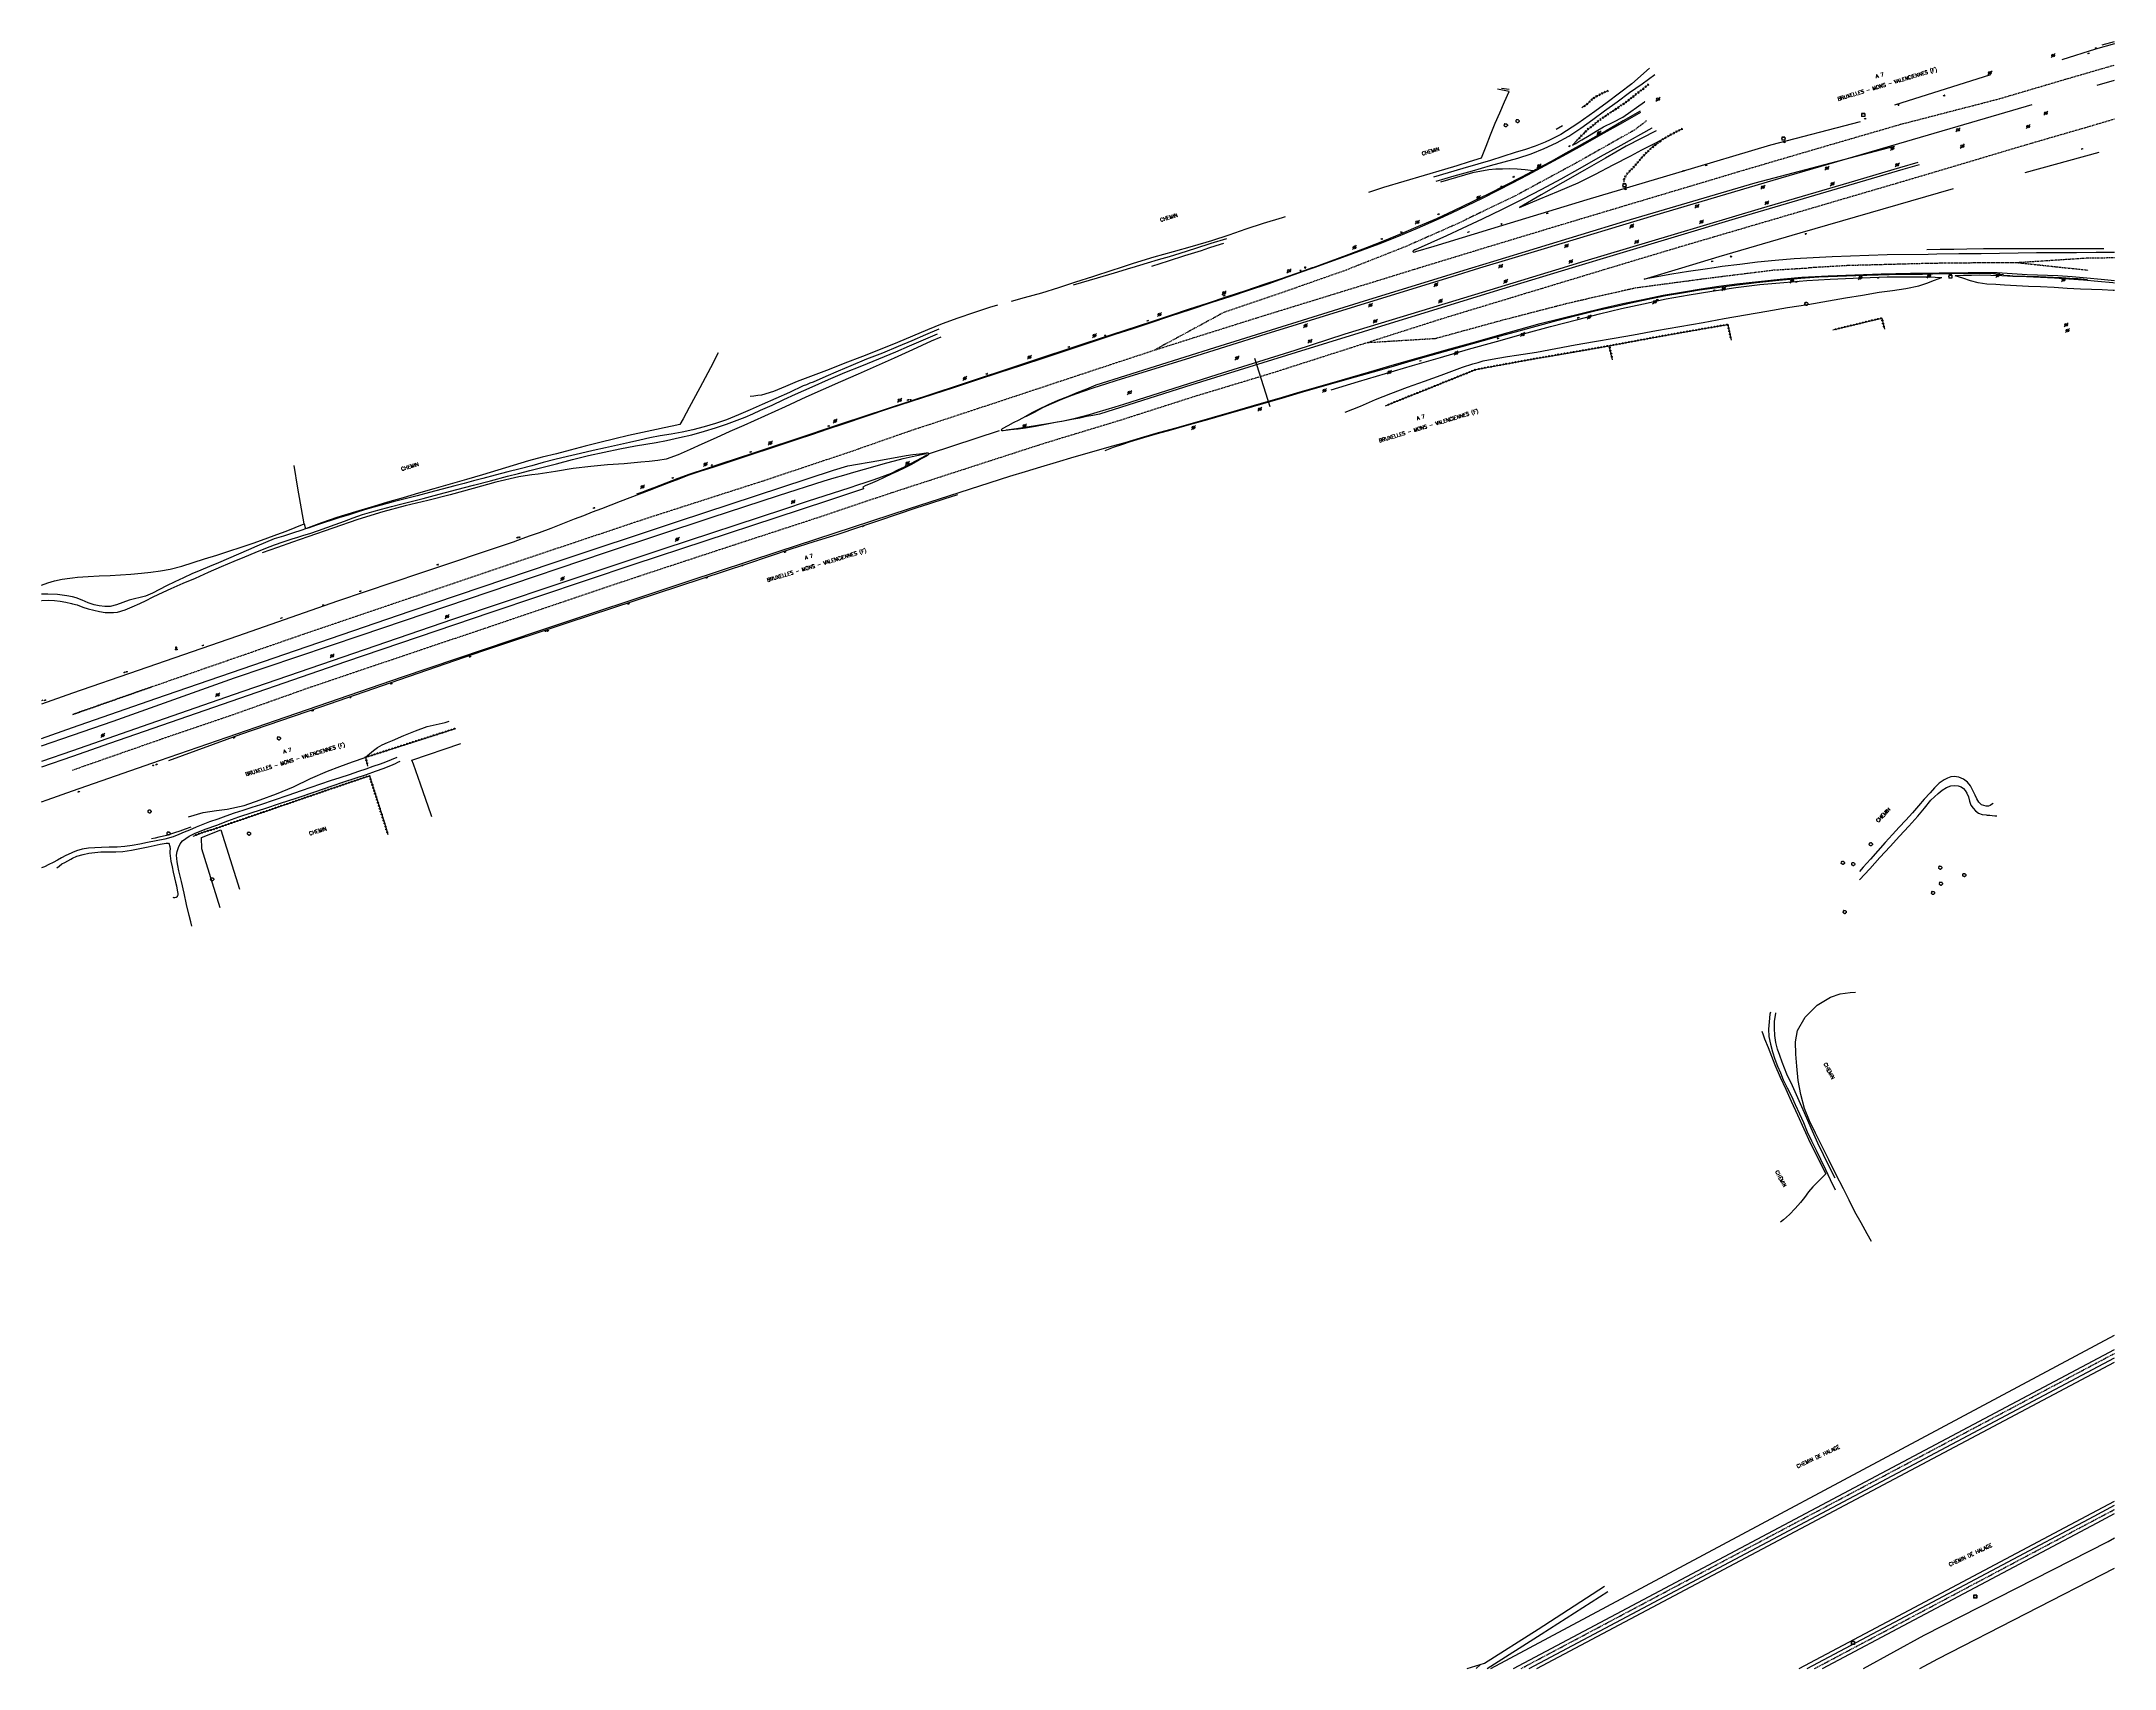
# Model space of a CAD drawing. Header units: millimetres. Extents: x 132000 to 133000, y 131000 to 131785.
import ezdxf
from ezdxf.enums import TextEntityAlignment as Align

# ---------------------------------------------------------------- set-up
doc = ezdxf.new("R2010")
doc.units = ezdxf.units.MM
doc.linetypes.add('DASHED', pattern=[0.75, 0.5, -0.25])
doc.layers.get('0').update_dxf_attribs({"linetype": 'CONTINUOUS'})
for name, color, linetype in [('W0001', 6, 'DASHED'), ('W0006', 2, 'CONTINUOUS'), ('W0008', 7, 'CONTINUOUS'), ('W0010', 4, 'CONTINUOUS'), ('W0071', 7, 'CONTINUOUS'), ('W0120', 7, 'CONTINUOUS'), ('W0211', 2, 'CONTINUOUS'), ('W0214', 2, 'CONTINUOUS'), ('W0220', 5, 'DASHED'), ('W0240', 7, 'CONTINUOUS'), ('W0300', 7, 'CONTINUOUS'), ('W0323', 7, 'CONTINUOUS'), ('W0330', 7, 'CONTINUOUS'), ('W0401', 7, 'CONTINUOUS'), ('W0420', 7, 'CONTINUOUS'), ('W0438', 7, 'CONTINUOUS'), ('W0473', 7, 'CONTINUOUS'), ('W0476', 7, 'CONTINUOUS'), ('W0510', 5, 'CONTINUOUS'), ('W0850', 7, 'CONTINUOUS'), ('W0989', 7, 'CONTINUOUS'), ('W0990', 7, 'CONTINUOUS')]:
    doc.layers.add(name, color=color, linetype=linetype)
doc.styles.get("Standard").update_dxf_attribs({"font": 'romans.shx', "width": 0.85})

# ---------------------------------------------------------------- blocks, each defined once
blk = doc.blocks.new('T420')
for p, q in [((0.7, 0.7), (-0.8, 0.7)), ((-0.8, 0.7), (-0.8, -0.8)), ((0.7, 0.7), (0.7, -0.8)), ((0.7, -0.8), (-0.8, -0.8))]:
    blk.add_line(p, q)
blk.add_ellipse((0, 0), major_axis=(-0.53, 0.53), ratio=1, start_param=3.926990816990981, end_param=10.21017612417057)
blk = doc.blocks.new('T473')
for p, q in [((-0.166667, 0.166667), (0.166667, -0.166667)), ((-0.166667, -0.166667), (0.166667, 0.166667)), ((0.500001, 0.500001), (1.000002, 1.000002)), ((-1.000002, -1.000002), (-0.500001, -0.500001))]:
    blk.add_line(p, q)
blk.add_ellipse((0, 0), major_axis=(0.471405, 0.471405), ratio=1, start_param=5.4977871438, end_param=11.780972451)
blk = doc.blocks.new('T850')
for p, q in [((-0.2, -0.1), (0, 0.3)), ((0, 0.3), (0.2, -0.1)), ((-0.2, -0.1), (0.2, -0.1))]:
    blk.add_line(p, q)
for major_axis in [(-0.106, 0.106), (-0.0354, 0.0354), (-0.0236, 0.0236)]:
    blk.add_ellipse((0, 0), major_axis=major_axis, ratio=1, start_param=3.926990816987241, end_param=10.21017612416683)
blk = doc.blocks.new('T300')
for p, q in [((-0.8, 0.5), (-0.9, 0.3)), ((-0.9, 0.3), (-0.9, 0.2)), ((-0.9, 0.2), (-0.7, 0.1)), ((-0.7, 0.6), (-0.8, 0.5)), ((-0.8, -0.1), (-0.7, 0.1)), ((-0.6, 0.7), (-0.7, 0.6)), ((-0.7, 0.1), (-0.7, 0.1)), ((-0.5, 0.7), (-0.6, 0.7)), ((-0.3, 0.6), (-0.5, 0.7)), ((-0.3, 0.6), (-0.2, 0.7)), ((-0.2, 0.6), (-0.3, 0.6)), ((-0.2, 0.7), (-0.1, 0.8)), ((-0.1, 0.8), (0.1, 0.8)), ((0.1, 0.8), (0.2, 0.7)), ((0.2, 0.7), (0.3, 0.6)), ((0.3, 0.6), (0.4, 0.5)), ((0.5, 0.5), (0.3, 0.5)), ((0.4, 0.5), (0.4, 0.5)), ((0.6, 0.4), (0.5, 0.5)), ((0.6, 0.4), (0.7, 0.3)), ((0.7, 0.3), (0.7, 0.2)), ((0.7, 0.2), (0.7, 0.1)), ((0.7, 0.1), (0.7, -0.2)), ((-0.8, -0.2), (-0.8, -0.1)), ((-0.7, -0.3), (-0.8, -0.2)), ((-0.8, -0.2), (-0.8, -0.2)), ((-0.7, -0.4), (-0.7, -0.3)), ((-0.5, -0.5), (-0.7, -0.4)), ((-0.4, -0.5), (-0.5, -0.5)), ((-0.4, -0.5), (-0.3, -0.5)), ((-0.3, -0.5), (-0.3, -0.4)), ((-0.3, -0.6), (-0.3, -0.5)), ((-0.3, -0.5), (-0.3, -0.5)), ((-0.2, -0.7), (-0.3, -0.6)), ((-0.1, -0.8), (-0.2, -0.7)), ((0.1, -0.8), (-0.1, -0.8)), ((0.2, -0.7), (0.1, -0.8)), ((0.3, -0.5), (0.2, -0.5)), ((0.3, -0.6), (0.2, -0.7)), ((0.2, -0.7), (0.2, -0.7)), ((0.5, -0.4), (0.3, -0.5)), ((0.3, -0.5), (0.3, -0.6)), ((0.3, -0.5), (0.3, -0.5)), ((0.6, -0.3), (0.5, -0.4)), ((0.7, -0.2), (0.6, -0.3)), ((0.6, -0.3), (0.6, -0.3))]:
    blk.add_line(p, q)
blk = doc.blocks.new('T401')
for p, q in [((-0.3, 0.3), (0, 0.3)), ((-0.3, -0.25), (-0.3, 0.3)), ((-0.3, 0.15), (0, 0.15)), ((-0.3, 0), (0, 0)), ((0, 0.3), (0, -0.25)), ((-0.3, -0.15), (0, -0.15)), ((-0.3, -0.25), (-0.3, -0.3)), ((-0.3, -0.3), (0, -0.3)), ((0, -0.3), (0, -0.25))]:
    blk.add_line(p, q)
blk = doc.blocks.new('T438')
for p, q in [((-0.4, 0.2), (0.4, 0.2)), ((-0.4, -0.2), (-0.4, 0.2)), ((0.15, 1.1), (-0.3, 1.1)), ((-0.3, 1.1), (-0.3, 0.5)), ((-0.3, 0.5), (0.15, 0.5)), ((0.3, 0.65), (0.3, 0.95)), ((0.4, 0.2), (0.4, -0.2))]:
    blk.add_line(p, q)
at = {"flags": 128}
for points in [[(-0.4, -0.2), (0.4, 0.2)], [(0.4, -0.2), (-0.4, -0.2)]]:
    blk.add_lwpolyline(points, dxfattribs=at)
for centre, major_axis, start_param, end_param in [((0.15, 0.95), (0.106, -0.106), 0.785398, 2.356194), ((0.15, 0.65), (0.106, 0.106), 3.926991, 5.497787)]:
    blk.add_ellipse(centre, major_axis=major_axis, ratio=1, start_param=start_param, end_param=end_param)
blk = doc.blocks.new('t220o')
at = {"color": 0, "linetype": 'Continuous'}
for p, q in [((-0.25, 0.25), (0.25, 0.25)), ((-0.25, -0.25), (0.25, -0.25))]:
    blk.add_line(p, q, dxfattribs=at)
blk = doc.blocks.new('t323o')
at = {"color": 0, "linetype": 'Continuous'}
for radius in [0.25, 0.15]:
    blk.add_circle((0, 0), radius, dxfattribs=at)

msp = doc.modelspace()

# ---------------------------------------------------------------- linework, layer by layer
at = {"layer": 'W0001'}
for points in [[(132664.4, 131676), (132697.5, 131686.1), (132735.2, 131697.5), (132772.3, 131708.6), (132819.8, 131722.8), (132859.6, 131734.5), (132896.8, 131745.3), (132944.7, 131757.7), (132959.9, 131762.2), (132976.2, 131767), (132996.4, 131772.9), (133000, 131773.9)], [(132774.2, 131746.9), (132768.4, 131742.5), (132740.6, 131726.8), (132711.4, 131711), (132683, 131697.3), (132658.6, 131686.5), (132632, 131676)], [(132756.4, 131676), (132790, 131686.1), (132826.8, 131696.9), (132864.6, 131708), (132913.3, 131722.3), (132959.9, 131736.2), (132986.1, 131743.8), (133000, 131747.9)], [(133000, 131680.8), (132987.5, 131680.7), (132953.7, 131678.5)], [(132632, 131676), (132629.3, 131674.9), (132599.7, 131664.5), (132570.4, 131654.5), (132536.8, 131636.3)], [(132536.8, 131636.3), (132586.2, 131651.9), (132623.2, 131663.3), (132662.5, 131675.4), (132664.4, 131676)], [(132639.5, 131640), (132639.8, 131640), (132672.6, 131642), (132705, 131650.9), (132737.1, 131659.2), (132768.8, 131666.4), (132804.2, 131671.1), (132835.7, 131675), (132852.4, 131676)], [(132639.5, 131640), (132676.8, 131651.9), (132716.4, 131663.9), (132753.1, 131675), (132756.4, 131676)], [(132953.7, 131678.5), (132921.7, 131678.3), (132909.1, 131678.1), (132871.4, 131677.1), (132852.4, 131676)], [(132953.7, 131678.5), (132987.3, 131674.9)], [(132015, 131433.6), (132020.6, 131435.6), (132057.2, 131448.4), (132093.5, 131460.8), (132130.1, 131473.8), (132166.5, 131486.1), (132215.1, 131502.5), (132251.6, 131514.9), (132288.1, 131527.2), (132334.3, 131542.4), (132373.5, 131555.2), (132410.3, 131567.6), (132446.7, 131579.4), (132483.4, 131591.3), (132520.3, 131602.5), (132556.8, 131614.2), (132593.6, 131625.3), (132639.5, 131640)], [(132053.2, 131473.8), (132015.2, 131460.5), (132070.3, 131479.8), (132125.7, 131499), (132181, 131517.8), (132236.5, 131536.6), (132292, 131555.2), (132348.3, 131573.3), (132389.6, 131587.1), (132419, 131597.4), (132423.9, 131599), (132460.6, 131611.1), (132497.4, 131623.3), (132536.8, 131636.3)], [(132713.7, 131000), (133000, 131152.1)], [(132855.3, 131000), (132902.6, 131025.1), (132990.9, 131072), (133000, 131076.8)]]:
    msp.add_lwpolyline(points, dxfattribs=at)
at = {"layer": 'W0006'}
msp.add_lwpolyline([(132086.2, 131367.1), (132077.3, 131395.6), (132077.2, 131401.1), (132086.6, 131404.8), (132095.5, 131376.2)], dxfattribs=at)
at = {"layer": 'W0008'}
for points in [[(132771.3, 131751), (132771.3, 131751), (132762.6, 131746), (132753.7, 131741), (132744.7, 131735.9), (132735.7, 131730.9), (132729.4, 131727.5), (132723.1, 131724.1), (132716.8, 131720.7), (132709.5, 131716.9), (132702.2, 131713.2), (132694.9, 131709.5), (132687.6, 131705.9), (132680.2, 131702.4), (132672.8, 131699), (132663.6, 131695), (132654.4, 131691.2), (132645.1, 131687.5), (132637.2, 131684.5), (132629.3, 131681.6), (132621.3, 131678.7), (132613.7, 131676)], [(132877.3, 131746.5), (132834, 131735.2), (132789.9, 131722.1), (132745.5, 131708.9), (132704.7, 131696.5), (132671.7, 131686.4), (132662.8, 131683.7), (132662.5, 131683.6), (132662.2, 131683.5), (132661.9, 131683.6), (132661.8, 131683.7), (132661.7, 131683.8), (132661.7, 131683.9), (132661.7, 131684), (132661.7, 131684.1), (132661.8, 131684.2), (132661.9, 131684.4), (132662, 131684.5), (132662.1, 131684.6), (132662.3, 131684.7), (132662.5, 131684.8), (132662.8, 131684.9), (132670.3, 131688.3), (132677.9, 131691.7), (132685.4, 131695.1), (132695.1, 131699.7), (132704.8, 131704.3), (132714.4, 131709.1), (132723.7, 131714), (132733, 131719), (132742.2, 131724.1), (132752.1, 131729.7), (132762, 131735.3), (132777, 131743.6), (132777, 131743.6)], [(132690, 131676), (132700.6, 131679.2), (132763.8, 131698.5), (132826.6, 131717.1), (132893.8, 131734.8)], [(132905.8, 131725.8), (132897.9, 131723.5), (132874.4, 131716.6)], [(132874.4, 131716.6), (132817, 131699.6), (132759.7, 131682.5), (132738.3, 131676)], [(132791.2, 131676), (132809.3, 131681.5), (132848.3, 131692.9), (132922.3, 131714.3)], [(132890.4, 131682.3), (132881.5, 131682), (132872.7, 131681.7), (132863.8, 131681.4), (132854.6, 131680.9), (132845.5, 131680.3), (132836.3, 131679.6), (132827.8, 131678.7), (132819.2, 131677.7), (132810.7, 131676.6), (132806.8, 131676)], [(133000, 131683.5), (132998.2, 131683.5), (132991.2, 131683.4), (132981.6, 131683.3), (132972, 131683.3), (132962.4, 131683.2), (132953.5, 131683.1), (132944.5, 131683), (132935.6, 131682.8), (132924.9, 131682.7), (132914.2, 131682.6), (132910.1, 131682.5), (132890.4, 131682.3)], [(132355.3, 131539.1), (132418.8, 131559.9), (132467.1, 131575.5), (132474.6, 131577.8), (132482.1, 131580), (132489.6, 131582.3), (132498.1, 131584.8), (132506.6, 131587.2), (132515.1, 131589.7), (132522.7, 131591.8), (132530.2, 131594), (132537.7, 131596.2), (132546.7, 131598.7), (132555.7, 131601.2), (132564.7, 131603.8), (132575.4, 131606.9), (132586.2, 131610), (132597, 131613.1), (132607.1, 131616.1), (132617.3, 131619), (132627.5, 131622), (132640.1, 131625.7), (132652.7, 131629.3), (132665.2, 131632.9), (132677.6, 131636.4), (132690, 131639.9), (132702.4, 131643.3), (132712.7, 131646.2), (132723, 131649.1), (132733.4, 131651.8), (132743.2, 131654.2), (132753, 131656.6), (132762.8, 131658.8), (132772.5, 131660.8), (132782.3, 131662.8), (132792.1, 131664.5), (132800.6, 131665.9), (132809.2, 131667.2), (132817.8, 131668.3), (132828.2, 131669.5), (132838.7, 131670.6), (132849.1, 131671.5), (132861.9, 131672.2), (132874.7, 131672.7), (132887.5, 131673.1), (132901.5, 131673.4), (132915.4, 131673.6), (132929.4, 131673.8), (132934.1, 131673.8), (132938.7, 131673.8), (132943.4, 131673.7), (132948.2, 131673.5), (132953, 131673.1), (132957.8, 131672.8), (132962.8, 131672.6), (132967.7, 131672.5), (132972.6, 131672.4)], [(132613.7, 131676), (132611.4, 131675.2), (132601.4, 131671.6), (132591.5, 131668.2), (132582.3, 131665.1), (132573.2, 131662.1), (132564, 131659.1), (132554.1, 131655.8), (132544.1, 131652.5), (132534.2, 131649.2), (132526, 131646.5), (132517.8, 131643.8), (132509.6, 131641.1), (132500.9, 131638.2), (132492.2, 131635.4), (132483.5, 131632.5), (132472.7, 131628.9), (132461.8, 131625.3), (132451, 131621.8), (132440.5, 131618.3), (132430, 131614.9), (132419.6, 131611.5), (132408.6, 131607.9), (132397.7, 131604.2), (132386.7, 131600.6), (132379.3, 131598.1), (132371.9, 131595.6), (132364.5, 131593.1)], [(132463.6, 131598.5), (132466.3, 131599.9), (132468.9, 131601.3), (132471.6, 131602.7), (132474.8, 131604.4), (132477.9, 131606.2), (132481.1, 131607.8), (132485.7, 131610), (132490.4, 131612.1), (132495.1, 131614), (132499.6, 131615.9), (132504.2, 131617.7), (132508.7, 131619.5), (132566, 131637.6), (132638.2, 131660.1), (132690, 131676)], [(132738.3, 131676), (132704.4, 131665.8), (132652.6, 131649.8), (132605.3, 131635.2), (132554.9, 131619.5), (132510.4, 131605.4)], [(132806.8, 131676), (132802.6, 131675.4), (132794.5, 131674.2), (132786.5, 131672.9), (132782, 131672.1), (132777.6, 131671.3), (132773.1, 131670.5), (132791.2, 131676)], [(132972.6, 131672.4), (132979.6, 131671.8), (132986.6, 131671.2), (132993.6, 131670.5), (133000, 131669.9)], [(132510.4, 131605.4), (132507.2, 131604.8), (132504.1, 131604.2), (132500.9, 131603.5), (132497, 131602.8), (132493, 131602), (132489.1, 131601.3), (132484.3, 131600.4), (132479.5, 131599.5), (132474.7, 131598.7), (132471.1, 131598.2), (132467.5, 131597.8), (132463.9, 131597.3), (132463.7, 131597.3), (132463.4, 131597.3), (132463.3, 131597.4), (132463.2, 131597.5), (132463.1, 131597.6), (132463.1, 131597.7), (132463.1, 131597.8), (132463.1, 131597.9), (132463.2, 131598), (132463.3, 131598.2), (132463.5, 131598.3), (132463.6, 131598.5)], [(132364.5, 131593.1), (132329.7, 131581.6), (132323.9, 131579.7), (132318.1, 131577.9), (132312.3, 131575.9), (132307.4, 131574.1), (132302.6, 131572.3), (132297.7, 131570.4), (132293.1, 131568.6), (132288.4, 131566.8), (132283.8, 131565), (132279.2, 131563.2), (132274.6, 131561.5), (132270.1, 131559.7), (132265.7, 131558.1), (132261.4, 131556.4), (132257, 131554.7), (132251.4, 131552.5), (132245.7, 131550.3), (132240, 131548.2), (132235.8, 131546.7), (132231.7, 131545.2), (132227.5, 131543.7), (132182.9, 131528.6), (132142.8, 131515.1), (132094.5, 131498.3), (132046.7, 131481.7), (132015, 131470.7)], [(132382, 131578.4), (132389, 131580.5), (132403.9, 131583), (132408.3, 131583.8), (132412.7, 131584.7), (132417.1, 131585.4), (132420.3, 131585.9), (132423.5, 131586.3), (132426.7, 131586.7), (132427, 131586.7), (132427.3, 131586.7), (132427.6, 131586.7), (132427.8, 131586.6), (132428, 131586.5), (132428, 131586.4), (132428.1, 131586.3), (132428.1, 131586.2), (132428, 131586.1), (132427.9, 131585.9), (132427.8, 131585.8), (132427.7, 131585.7), (132427.4, 131585.5), (132427.2, 131585.4), (132426.9, 131585.2), (132424.4, 131583.8), (132421.9, 131582.4), (132419.4, 131581), (132416.2, 131579.4), (132413.1, 131577.9), (132409.9, 131576.4), (132406.5, 131574.9), (132403.1, 131573.3), (132399.7, 131571.8), (132398.5, 131571.3), (132397.4, 131570.8), (132396.2, 131570.2), (132396.5, 131569.4), (132379.1, 131563.6), (132354.3, 131555.3)], [(132015, 131454.1), (132055.2, 131468.1), (132117.4, 131489.6), (132177.8, 131510.4), (132246.8, 131533.7), (132307.3, 131553.8), (132382, 131578.4)], [(132354.3, 131555.3), (132285.8, 131532.8), (132216.7, 131509.6), (132146.6, 131485.9), (132095.5, 131468.2), (132032.9, 131446.5), (132015, 131440.2)], [(132015, 131423.6), (132057, 131438.2), (132112.9, 131457.5), (132174.2, 131478.6), (132239.9, 131500.8), (132312.4, 131525), (132355.3, 131539.1)], [(132015, 131470.7), (132000, 131465.4)], [(132000, 131448.8), (132015, 131454.1)], [(132015, 131440.2), (132000, 131435)], [(132000, 131418.3), (132002.8, 131419.3), (132015, 131423.6)], [(132710.1, 131000), (133000, 131154)], [(132717.6, 131000), (133000, 131150)], [(132851.7, 131000), (132901.8, 131026.6), (132990.1, 131073.5), (133000, 131078.8)], [(132859.2, 131000), (132903.4, 131023.5), (132991.7, 131070.4), (133000, 131074.8)]]:
    msp.add_lwpolyline(points, dxfattribs=at)
at = {"layer": 'W0010'}
for points in [[(133000, 131784.1), (132990.8, 131781.5), (132974.5, 131776.4)], [(132991.6, 131764.2), (133000, 131766.6)], [(132771.1, 131751.6), (132771.1, 131751.6), (132771.1, 131751.6), (132763, 131746.9), (132754.8, 131742.2), (132748.3, 131738.6), (132741.8, 131734.9), (132735.3, 131731.3), (132728.2, 131727.4), (132721.2, 131723.6), (132714, 131719.8), (132706.1, 131715.7), (132698.2, 131711.7), (132690.2, 131707.8), (132681.5, 131703.7), (132672.9, 131699.7), (132664.1, 131695.9), (132655.9, 131692.4), (132647.7, 131689.1), (132639.5, 131685.8), (132630.7, 131682.5), (132622, 131679.2), (132613.2, 131676.1), (132612.9, 131676)], [(132881.6, 131731.9), (132931.2, 131746.4), (132960.2, 131754.8)], [(132693.9, 131676), (132725, 131685.4), (132778.3, 131701.4), (132835.4, 131718.3), (132881.6, 131731.9)], [(132905.1, 131726.9), (132896.3, 131724.3), (132871.8, 131717.1)], [(132871.8, 131717.1), (132829.6, 131704.7), (132787.5, 131692.1), (132742.9, 131678.7), (132734, 131676)], [(132612.9, 131676), (132605.4, 131673.3), (132597.6, 131670.6), (132589.7, 131667.9), (132580.8, 131664.9), (132571.8, 131662), (132562.8, 131659), (132553.7, 131656), (132544.6, 131653), (132535.5, 131650), (132503.3, 131639.5), (132474.7, 131630), (132442.2, 131619.2), (132418.7, 131611.5), (132386.4, 131600.9), (132361.5, 131592.5)], [(132513.1, 131587.9), (132517.1, 131589.4), (132521.2, 131590.8), (132525.3, 131592.2), (132531.8, 131594.2), (132538.4, 131596), (132545, 131597.9), (132553.8, 131600.4), (132562.6, 131602.9), (132571.4, 131605.4), (132580.4, 131608), (132589.4, 131610.6), (132598.4, 131613.2), (132607.4, 131615.8), (132616.4, 131618.4), (132625.4, 131621), (132633.9, 131623.4), (132642.5, 131625.9), (132651.1, 131628.3), (132660.7, 131631.1), (132670.4, 131633.8), (132680.1, 131636.6), (132690.4, 131639.5), (132700.7, 131642.4), (132711, 131645.2), (132721, 131647.9), (132730.9, 131650.6), (132740.9, 131653.2), (132750, 131655.4), (132759, 131657.4), (132768.1, 131659.4), (132775.8, 131661), (132783.6, 131662.6), (132791.4, 131664), (132799.8, 131665.4), (132808.3, 131666.6), (132816.8, 131667.7), (132827.3, 131669), (132838, 131670.1), (132848.6, 131671), (132857.4, 131671.6), (132866.3, 131672), (132875.2, 131672.4), (132885.9, 131672.7), (132896.7, 131672.9), (132907.4, 131673)], [(132518.9, 131621.8), (132551.9, 131631.9), (132590.7, 131644.1), (132634, 131657.6), (132680.5, 131671.9), (132693.9, 131676)], [(132734, 131676), (132698.7, 131665.3), (132656.8, 131652.5), (132628.7, 131644), (132604.6, 131636.2), (132566.9, 131624.4), (132522, 131610.1)], [(132907.4, 131673), (132912.2, 131673.1), (132917, 131673.3), (132921.7, 131673.3), (132925.5, 131673.4), (132929.3, 131673.5), (132933.1, 131673.5), (132935.6, 131673.5), (132938.1, 131673.5), (132940.6, 131673.4), (132942.5, 131673.2), (132944.5, 131673), (132946.4, 131672.8)], [(132946.4, 131672.5), (132947.9, 131672.4), (132949.5, 131672.3), (132951, 131672.2), (132953.9, 131672), (132956.9, 131672), (132959.8, 131671.9), (132963.4, 131671.8), (132966.9, 131671.7), (132970.4, 131671.5), (132974.4, 131671.4), (132978.4, 131671.1), (132982.3, 131670.9), (132986.9, 131670.4), (132986.9, 131670.4), (132986.9, 131670.4), (132986.9, 131670.4)], [(132474.8, 131604.2), (132479, 131606.4), (132483.1, 131608.6), (132487.3, 131610.6), (132492.2, 131612.6), (132497.2, 131614.5), (132502.2, 131616.3), (132507.8, 131618.2), (132513.4, 131620), (132518.9, 131621.8)], [(132522, 131610.1), (132517.7, 131608.8), (132513.4, 131607.5), (132509.1, 131606.2), (132505.4, 131605.1), (132501.7, 131604.1), (132498, 131603.2), (132492.2, 131601.9), (132489.9, 131601.5), (132486.4, 131600.9), (132480.5, 131599.9), (132475.4, 131599.1), (132470.3, 131598.4), (132465.3, 131597.7)], [(132361.5, 131592.5), (132352.7, 131589.6), (132343.9, 131586.7), (132335.1, 131583.8), (132327.7, 131581.4), (132320.2, 131578.9), (132312.8, 131576.4), (132307, 131574.3), (132301.2, 131572.1), (132295.4, 131569.9), (132292.7, 131568.9), (132289.9, 131567.8), (132287.1, 131566.8)], [(132428.3, 131586.4), (132462.2, 131597.5)], [(132355.6, 131566.2), (132377.6, 131573.2), (132382.4, 131574.6), (132387.1, 131576), (132391.9, 131577.4), (132397, 131578.9), (132402.1, 131580.3), (132407.2, 131581.7), (132411.5, 131582.9), (132415.7, 131584), (132420, 131585), (132422.2, 131585.5), (132424.5, 131586), (132426.8, 131586.4)], [(132427.3, 131585.7), (132424.6, 131584.3), (132421.9, 131582.9), (132419.2, 131581.5), (132416.1, 131579.9), (132413, 131578.3), (132409.9, 131576.8), (132406.8, 131575.6), (132403.7, 131574.5), (132400.6, 131573.4), (132397.1, 131572.2), (132393.6, 131571.1), (132390, 131569.9), (132369.3, 131563.2), (132357.9, 131559.4)], [(132015, 131450.5), (132034.6, 131457.3), (132093.1, 131478.1), (132154.2, 131498.8), (132215.9, 131519.7), (132272.1, 131538.6), (132323, 131555.5), (132355.6, 131566.2)], [(132357.9, 131559.4), (132300.2, 131540.4), (132246.2, 131522.4), (132198.2, 131506.3), (132145.4, 131488.2), (132092.4, 131469.9), (132048.5, 131454.6), (132015, 131442.9)], [(132000.7, 131467.3), (132000, 131467)], [(132000, 131445.3), (132015, 131450.5)], [(132015, 131442.9), (132000, 131437.7)], [(132072, 131406), (132069.4, 131405.1), (132066.7, 131404.1), (132064.1, 131403.3), (132062.2, 131402.7), (132060.3, 131402.1), (132058.3, 131401.5), (132056.6, 131401.2), (132054.8, 131400.8), (132053, 131400.5)]]:
    msp.add_lwpolyline(points, dxfattribs=at)
at = {"layer": 'W0071'}
for points in [[(132775.7, 131772.4), (132775.7, 131772.4), (132767.1, 131764.8), (132761.2, 131760.4), (132755.3, 131755.8), (132749.3, 131751.4), (132746.6, 131749.5), (132743.8, 131747.6), (132741.1, 131745.7), (132738.4, 131743.9), (132735.7, 131742.1), (132732.9, 131740.4), (132730.4, 131739.1), (132727.8, 131737.8), (132725.3, 131736.6), (132720.6, 131734.8), (132715.8, 131733.2), (132710.9, 131731.7), (132704.9, 131729.8), (132698.9, 131727.9), (132692.8, 131726), (132685.7, 131723.9), (132678.6, 131721.9), (132671.5, 131719.8)], [(132672.8, 131717.9), (132681.5, 131720.4), (132690.3, 131722.9), (132699, 131725.4), (132705.6, 131727.2), (132712.1, 131729), (132718.6, 131731.1), (132724.8, 131733.6), (132730.8, 131736.4), (132736.7, 131739.6), (132742.6, 131743.4), (132748.3, 131747.6), (132754, 131751.8), (132760, 131756.2), (132766.1, 131760.6), (132772.1, 131764.9), (132778.2, 131769.3)], [(132571.6, 131690.1), (132564.1, 131687.7), (132556.6, 131685.3), (132549.1, 131683), (132543.9, 131681.4), (132538.6, 131679.9), (132533.4, 131678.3), (132525.9, 131676)], [(132535.6, 131676.9), (132543.6, 131679.4), (132551.6, 131681.9), (132559.5, 131684.4), (132563.1, 131685.6), (132566.7, 131686.8), (132570.3, 131687.9)], [(132525.9, 131676), (132525.4, 131675.9), (132517.4, 131673.4), (132509.3, 131671), (132505.4, 131669.9), (132501.5, 131668.8), (132497.6, 131667.6)], [(132363.7, 131615.1), (132371.7, 131618.6), (132379.6, 131622.1), (132387.6, 131625.5), (132395.8, 131628.8), (132404, 131632.1), (132412.2, 131635.5), (132418.8, 131638.3), (132425.5, 131641.2), (132432.2, 131644.1)], [(132432.9, 131646.5), (132426.4, 131643.7), (132419.9, 131640.8), (132413.3, 131638), (132405.7, 131634.9), (132398, 131631.9), (132390.4, 131628.8), (132384.3, 131626.2), (132378.3, 131623.5), (132372.2, 131620.9), (132370.6, 131620.3), (132369, 131619.6), (132367.4, 131619)], [(132367.4, 131619), (132360.8, 131615.9), (132354.2, 131612.9), (132347.6, 131610), (132341.9, 131607.5), (132336.2, 131605), (132330.5, 131602.7), (132325.1, 131600.9), (132319.7, 131599.3), (132314.2, 131597.8), (132309, 131596.7), (132303.7, 131595.8), (132298.4, 131594.9), (132293.5, 131593.9), (132288.6, 131592.9), (132283.7, 131591.8), (132277.9, 131590.5), (132272, 131589.1), (132266.2, 131587.8), (132260, 131586.4), (132253.8, 131585), (132247.6, 131583.6), (132242, 131582.1), (132236.5, 131580.5), (132230.9, 131579), (132224.9, 131577.5), (132218.9, 131576), (132212.9, 131574.4), (132208.4, 131573.2), (132203.9, 131572), (132199.4, 131570.8), (132193.3, 131569.2), (132187.2, 131567.6), (132181.2, 131566), (132175.4, 131564.5), (132169.7, 131563.1), (132163.9, 131561.5), (132158.6, 131560), (132153.3, 131558.4), (132148, 131556.7), (132144, 131555.5), (132140, 131554.2), (132136.1, 131552.9), (132132.6, 131551.8), (132129.1, 131550.6), (132127.4, 131550), (132125.6, 131549.4), (132121.1, 131548), (132116.7, 131546.6), (132112.2, 131545.2), (132108.1, 131543.5), (132103.9, 131541.7), (132099.8, 131540), (132095, 131537.9), (132090.2, 131535.7), (132085.4, 131533.7), (132081.1, 131531.9), (132076.9, 131530.1), (132072.6, 131528.3), (132068.5, 131526.4), (132064.4, 131524.5), (132060.3, 131522.5), (132056.9, 131520.8), (132053.6, 131519), (132050.2, 131517.6), (132047.6, 131516.9), (132044.9, 131516.3), (132042.3, 131515.7), (132039.2, 131514.5), (132036.2, 131513.3), (132033.1, 131512.6), (132030.5, 131512.6), (132027.9, 131512.9), (132025.4, 131513.4), (132022.5, 131514.4), (132019.6, 131515.7), (132016.7, 131516.8), (132015, 131517.2)], [(132015, 131513.9), (132017.2, 131513.3), (132019.9, 131512.3), (132022.6, 131511.5), (132025.3, 131510.8), (132028, 131510.1), (132030.7, 131509.7), (132032.7, 131509.7), (132034.7, 131509.7), (132036.6, 131509.9), (132040.3, 131510.9), (132043.8, 131512.4), (132047.4, 131514.1), (132050.5, 131515.5), (132053.5, 131517), (132056.6, 131518.5), (132062.5, 131521.2), (132068.4, 131523.8), (132074.3, 131526.3), (132080.5, 131529.1), (132086.8, 131531.8), (132093, 131534.5), (132098.1, 131536.6), (132103.1, 131538.7), (132108.2, 131540.7), (132112.4, 131542.3), (132116.6, 131543.8), (132120.9, 131545.3), (132123.7, 131546.1), (132126.6, 131547), (132129.5, 131547.8), (132133.6, 131549.2), (132137.7, 131550.7), (132141.7, 131552.1), (132146.1, 131553.7), (132150.4, 131555.4), (132154.8, 131556.9), (132159.4, 131558.3), (132164.1, 131559.5), (132168.8, 131560.8), (132173.9, 131562.1), (132179, 131563.4), (132184.2, 131564.7), (132189.5, 131566.1), (132194.9, 131567.6), (132200.3, 131569), (132208.4, 131571.2), (132216.6, 131573.3), (132224.8, 131575.4), (132230.1, 131576.8), (132235.5, 131578.2), (132240.8, 131579.5), (132248.5, 131581.5), (132256.2, 131583.5), (132263.9, 131585.4), (132271.4, 131587), (132279, 131588.6), (132286.5, 131590.1), (132291.5, 131590.9), (132296.5, 131591.8), (132301.5, 131592.7), (132307.7, 131594.1), (132313.8, 131595.5), (132319.9, 131597.2), (132325.2, 131598.8), (132330.4, 131600.6), (132335.6, 131602.5), (132339.4, 131604), (132343.1, 131605.6), (132346.8, 131607.3), (132352.5, 131609.8), (132358.1, 131612.5), (132363.7, 131615.1)], [(132015, 131517.2), (132012.2, 131517.8), (132007.7, 131518.3), (132003.1, 131518.6), (132000, 131518.6)], [(132000, 131515.5), (132000.1, 131515.5), (132003.2, 131515.6), (132006.3, 131515.5), (132009, 131515.2), (132011.8, 131514.7), (132014.5, 131514.1), (132015, 131513.9)], [(132171.4, 131439.7), (132168.7, 131438.6), (132166, 131437.5), (132163.4, 131436.5), (132159.9, 131435.3), (132156.5, 131434.1), (132153, 131432.9), (132148.5, 131431.4), (132143.9, 131429.9), (132139.3, 131428.4), (132134.6, 131426.8), (132130, 131425.2), (132125.3, 131423.6), (132118.8, 131421.4), (132112.2, 131419.1), (132105.7, 131416.9), (132101.5, 131415.5), (132097.2, 131414.2), (132093, 131412.8), (132089, 131411.4), (132085, 131410), (132081, 131408.6), (132077.8, 131407.3), (132074.6, 131406), (132071.4, 131404.7), (132068.8, 131403.6), (132066.2, 131402.5), (132063.6, 131401.4), (132059.5, 131400.3), (132055.3, 131399.4), (132051.1, 131398.7), (132047.5, 131397.9), (132043.8, 131397.2), (132040.2, 131396.7), (132036.5, 131396.4), (132032.7, 131396.4), (132028.9, 131396.2), (132025.8, 131396.1), (132022.7, 131395.9), (132019.6, 131395.4), (132016.9, 131394.6), (132015, 131393.9)], [(132072.6, 131358.3), (132072, 131360.4), (132071.3, 131363.4), (132070, 131368.8), (132068.8, 131374.3), (132067.5, 131379.8), (132066.9, 131382.4), (132066.3, 131385), (132065.8, 131387.6), (132065.5, 131389.3), (132065.3, 131390.9), (132065.2, 131392.5), (132065.5, 131394.4), (132066.1, 131396.3), (132066.9, 131398), (132068.1, 131399.4), (132069.6, 131400.6), (132071.2, 131401.7), (132073.8, 131403.1), (132076.6, 131404.1), (132079.4, 131405.2), (132084.6, 131407.1), (132089.9, 131409.1), (132095.2, 131411), (132101.7, 131413.2), (132108.3, 131415.3), (132114.9, 131417.5), (132123.4, 131420.3), (132131.8, 131423.2), (132140.2, 131426.1), (132145.8, 131427.9), (132151.3, 131429.7), (132156.8, 131431.5), (132161.1, 131433.1), (132165.3, 131434.6), (132169.6, 131436.3), (132170.7, 131436.8), (132171.9, 131437.4), (132173, 131437.9)], [(132941.4, 131417.5), (132940.7, 131417), (132940, 131416.5), (132939.2, 131416.2), (132938.1, 131416.2), (132936.9, 131416.5), (132935.8, 131416.9), (132934.5, 131418.2), (132933.6, 131419.8), (132932.7, 131421.5), (132931.6, 131423.7), (132930.5, 131426), (132929.1, 131427.8), (132927.2, 131429.2), (132924.9, 131430.2), (132922.7, 131430.6), (132921, 131430.4), (132919.4, 131429.8), (132917.8, 131429), (132915.4, 131427.3), (132913.2, 131425), (132911.1, 131422.7), (132908.2, 131419.6), (132905.4, 131416.3), (132902.6, 131413), (132899.4, 131409.5), (132896.1, 131406.1), (132892.9, 131402.6), (132889.4, 131398.7), (132885.8, 131394.7), (132882.3, 131390.7), (132880.5, 131388.7), (132878.8, 131386.7), (132877, 131384.6)], [(132877, 131380.7), (132881.9, 131386), (132886.8, 131391.4), (132891.8, 131396.8), (132896.2, 131401.7), (132900.7, 131406.5), (132905.1, 131411.4), (132908.3, 131415.2), (132911.4, 131419.1), (132915, 131422.4), (132916.9, 131423.9), (132918.9, 131425.3), (132921.1, 131426.1), (132922.8, 131426.2), (132924.5, 131426.1), (132926, 131425.5), (132927.1, 131424.7), (132927.9, 131423.7), (132928.7, 131422.5), (132929.5, 131420.7), (132930, 131418.6), (132930.7, 131416.7), (132931.8, 131415.2), (132933, 131413.9), (132934.4, 131412.8), (132936.1, 131412.2), (132938, 131412), (132938.6, 131411.9), (132939.9, 131411.8), (132941, 131411.7), (132942.2, 131411.6), (132943.3, 131411.5)], [(132015, 131393.9), (132014.3, 131393.6), (132011.7, 131392.4), (132009.7, 131391.3), (132007.7, 131390.1), (132005.6, 131389), (132003.5, 131388), (132001.4, 131387), (132000, 131386.4)], [(132007.4, 131386.5), (132008.5, 131387.3), (132009.8, 131388.3), (132011.2, 131389.1), (132014.1, 131390.7), (132015, 131391.1)], [(132015, 131391.1), (132017, 131392), (132020.1, 131392.9), (132022.9, 131393.5), (132025.8, 131393.8), (132028.7, 131394.1), (132032.2, 131394.2), (132035.8, 131394.2), (132039.2, 131394.4), (132043.4, 131394.9), (132047.4, 131395.7), (132051.5, 131396.6), (132054.4, 131397.2), (132057.3, 131397.8), (132060.2, 131398.4), (132060.5, 131398.4), (132060.9, 131398.4), (132061.2, 131398.3), (132061.6, 131397.9), (132061.8, 131397.3), (132062, 131396.7), (132062.1, 131395.6), (132062, 131394.5), (132062, 131393.5), (132062.1, 131392.2), (132062.2, 131390.9), (132062.4, 131389.6), (132063, 131386.9), (132063.6, 131384.3), (132064.2, 131381.6), (132064.7, 131379.6), (132065.1, 131377.7), (132065.5, 131375.7), (132065.6, 131374.9), (132065.8, 131374.1), (132065.8, 131373.4), (132065.7, 131373), (132065.5, 131372.7), (132065.4, 131372.4), (132064.9, 131372.1), (132064.4, 131372), (132063.8, 131372), (132063.5, 131372.1), (132063.5, 131372.1), (132063.5, 131372.1)], [(132834.1, 131316.8), (132833.8, 131315.8), (132833.4, 131312.2), (132833.1, 131308.6), (132833.3, 131305), (132834, 131301.3), (132835, 131297.7), (132836.2, 131294.1), (132837.4, 131290.8), (132838.8, 131287.5), (132840.2, 131284.2), (132842.1, 131280.2), (132844.1, 131276.2), (132846, 131272.2), (132848, 131267.8), (132849.9, 131263.5), (132851.8, 131259.1), (132853.9, 131254.7), (132856.1, 131250.2), (132858.2, 131245.8), (132860.5, 131240.9), (132862.8, 131236), (132865.2, 131231.1)], [(132865.2, 131236.7), (132862.4, 131242.3), (132859.6, 131247.9), (132856.9, 131253.5), (132853.6, 131260.8), (132850.4, 131268.2), (132847.2, 131275.5), (132844.6, 131281.2), (132842, 131286.9), (132839.7, 131292.6), (132838.5, 131295.8), (132837.4, 131298.9), (132836.6, 131302.1), (132836.1, 131305.5), (132835.9, 131309), (132836, 131312.5), (132836.6, 131316.2), (132836.6, 131316.5)]]:
    msp.add_lwpolyline(points, dxfattribs=at)
at = {"layer": 'W0120'}
msp.add_lwpolyline([(132730.6, 131743), (132733.7, 131744.7)], dxfattribs=at)
at = {"layer": 'W0211'}
for points in [[(132994.1, 131783.6), (133000, 131785.3)], [(132738.6, 131735.3), (132740.1, 131736.1), (132741.6, 131737), (132743, 131737.8), (132746.5, 131739.9), (132750, 131742), (132753.5, 131744), (132758.1, 131746.4), (132762.8, 131748.7), (132773.2, 131756.1), (132773.5, 131756.4), (132773.5, 131756.4)], [(132778.9, 131742.1), (132778.9, 131742.1), (132764.5, 131734.8), (132754.4, 131728.9), (132744.4, 131723.1), (132733.9, 131717.2), (132723.4, 131711.2), (132713, 131705.2)], [(132719.5, 131722.9), (132715.7, 131723.3), (132711.9, 131723.6), (132708.1, 131723.8), (132704.8, 131723.7), (132701.5, 131723.6), (132698.2, 131723.3), (132690.3, 131721.8), (132682.6, 131719.6), (132674.9, 131717.3)], [(132909.4, 131684.9), (132915.9, 131685), (132922.4, 131685.1), (132928.8, 131685.2), (132936.8, 131685.3), (132944.8, 131685.3), (132952.8, 131685.3), (132960.5, 131685.3), (132968.2, 131685.4), (132975.9, 131685.4), (132982, 131685.3), (132988.2, 131685.3), (132994.4, 131685.3), (132994.8, 131685.4), (132994.8, 131685.4)], [(132628.8, 131606.3), (132636.2, 131609.3), (132643.5, 131612.4), (132650.9, 131615.3), (132659, 131618.4), (132667.1, 131621.3), (132675.2, 131624.3), (132680.3, 131626.2), (132685.4, 131628.1), (132690.5, 131629.7), (132693, 131630.4), (132695.5, 131631.1), (132698, 131631.6), (132702.5, 131632.5), (132707.1, 131633.2), (132711.6, 131633.8), (132721.1, 131635.4), (132730.5, 131637.1), (132739.9, 131638.8), (132749.2, 131640.4), (132758.6, 131642.1), (132767.9, 131643.7), (132779.1, 131645.7), (132790.3, 131647.7), (132801.5, 131649.6), (132811.7, 131651.5), (132822, 131653.3), (132832.3, 131655.1), (132842.2, 131656.8), (132852.1, 131658.4), (132862.1, 131660.1), (132870.2, 131661.5), (132878.4, 131662.8), (132886.5, 131664.2), (132892.9, 131665.1), (132899.4, 131666), (132905.6, 131667.3), (132909.4, 131668.6), (132913.1, 131670), (132916.7, 131671.4)], [(133000, 131668.7), (132999.1, 131668.8), (132992, 131669.5), (132985, 131670.1), (132978, 131670.6), (132971, 131671), (132964.3, 131671.3), (132957.6, 131671.6), (132950.9, 131671.8), (132945.6, 131672.1), (132940.3, 131672.3), (132935, 131672.5), (132931, 131672.4), (132927.1, 131672.3), (132923.1, 131672.2)], [(132433.8, 131642.6), (132429.2, 131640.6), (132424.7, 131638.5), (132420.1, 131636.5), (132411.4, 131632.5), (132402.6, 131628.6), (132393.9, 131624.7), (132385.5, 131621), (132377.1, 131617.3), (132368.7, 131613.6)], [(132368.7, 131613.6), (132358.7, 131609), (132348.8, 131604.5), (132338.8, 131600), (132332.1, 131597), (132325.4, 131594), (132318.6, 131591), (132312.9, 131588.3), (132307.2, 131585.7), (132301.3, 131583.7), (132297.3, 131583), (132293.2, 131582.6), (132289.1, 131582.2), (132281.1, 131581.5), (132273, 131580.9), (132265, 131580.1), (132256.5, 131579.1), (132248, 131577.8), (132239.6, 131576.5), (132236.5, 131576.1), (132233.4, 131575.6), (132230.3, 131575.1), (132219.2, 131572.6), (132208.2, 131569.6), (132197.2, 131566.5), (132186.4, 131563.8), (132175.5, 131561.1), (132164.7, 131558.2), (132152.6, 131554.5), (132140.5, 131550.4), (132128.5, 131546.2), (132121.1, 131543.7), (132113.8, 131541.1), (132106.5, 131538.5)], [(132071, 131411), (132078, 131413.1), (132084.5, 131414.2), (132089.6, 131414.8), (132097.7, 131416.6), (132105.5, 131419.2), (132113.3, 131422.1), (132121.5, 131425.6), (132129.7, 131429.5), (132137.9, 131433.1), (132144, 131435.4), (132150.1, 131437.6), (132156.2, 131439.7), (132158.2, 131441.4), (132160.1, 131443.1), (132162.1, 131444.6), (132164.4, 131445.8), (132166.9, 131446.9), (132169.3, 131447.9), (132174.8, 131450.3), (132180.4, 131452.6), (132186.1, 131454.6), (132190.4, 131455.7), (132194.7, 131456.6), (132196.7, 131457.2)], [(132699.1, 131000), (133000, 131160.9)], [(132906, 131000), (132914.8, 131004.7), (133000, 131048.5)], [(132687.8, 131000), (132696.1, 131002.6), (132722, 131019), (132754, 131039.7)], [(132697.3, 131000), (132723.5, 131016.6), (132755.6, 131037.2)]]:
    msp.add_lwpolyline(points, dxfattribs=at)
at = {"layer": 'W0214'}
for points in [[(132940.2, 131769.2), (132893.8, 131754.6)], [(132713, 131705.2), (132722.4, 131709.1), (132731.8, 131713), (132741.2, 131717.1), (132749.7, 131721.3), (132758.2, 131725.7), (132766.7, 131730.1), (132771.9, 131732.9), (132777.2, 131735.6), (132782.4, 131738.3)], [(132738.6, 131735.3), (132740.8, 131737.7)], [(132992.4, 131731.7), (132956.7, 131721.8)], [(132622.2, 131617.2), (132635.3, 131621.1), (132648.4, 131625), (132661.4, 131628.9), (132674.9, 131632.8), (132688.3, 131636.7), (132701.8, 131640.5), (132714.9, 131644.2), (132727.9, 131647.7), (132741.1, 131651.1), (132751.6, 131653.8), (132762.2, 131656.4), (132772.8, 131658.7), (132783.7, 131661), (132794.8, 131663), (132805.8, 131664.8), (132817.3, 131666.5), (132828.9, 131667.9), (132840.4, 131669), (132851.6, 131669.9), (132862.8, 131670.5), (132874, 131671), (132882.2, 131671.3), (132890.3, 131671.6), (132898.5, 131671.7), (132902.4, 131671.7), (132906.4, 131671.6), (132910.3, 131671.6)], [(132910.3, 131671.6), (132916.7, 131671.4)], [(133000, 131665.1), (132999.4, 131665.1), (132994.1, 131665.4), (132988.9, 131665.6), (132983.6, 131665.8), (132977.2, 131666.1), (132970.8, 131666.5), (132964.3, 131666.8), (132958.5, 131667), (132952.7, 131667.3), (132947, 131667.6), (132942.7, 131667.9), (132938.4, 131668.2), (132934.2, 131668.8), (132930.5, 131669.8), (132926.8, 131671), (132923.1, 131672.2)], [(132361.6, 131540.4), (132372.7, 131543.9), (132383.8, 131547.4), (132394.8, 131551), (132403.9, 131554.1), (132412.9, 131557.1), (132421.9, 131560.2), (132428.6, 131562.3), (132435.4, 131564.5), (132442.1, 131566.6)], [(132061.4, 131438.2), (132061.4, 131438.2), (132061.4, 131438.2), (132096.2, 131450.9), (132134.8, 131464.2), (132172.9, 131477.4), (132212.9, 131491.1), (132254, 131504.8), (132296.6, 131518.9), (132340.7, 131533.4), (132361.6, 131540.4)], [(132878.9, 131000), (132908.1, 131016.1), (132997, 131061.4), (133000, 131063.1)], [(132694.2, 131001.9), (132692, 131000)]]:
    msp.add_lwpolyline(points, dxfattribs=at)
at = {"layer": 'W0220'}
for points in [[(132740.8, 131737.7), (132742.6, 131739.5), (132744.5, 131741.4), (132746.4, 131743.2), (132752, 131747.7), (132757.9, 131751.7), (132763.9, 131755.7), (132775.3, 131764.6), (132775.3, 131764.6)], [(132743.1, 131753.4), (132744.1, 131754.1), (132745.2, 131754.8), (132746.1, 131755.5), (132746.9, 131756.2), (132747.6, 131757), (132748.4, 131757.8), (132749.5, 131758.5), (132750.7, 131759.2), (132751.9, 131759.8), (132753.3, 131760.5), (132754.7, 131761.1), (132756.1, 131761.8)], [(132763.4, 131717.4), (132763.4, 131718), (132763.5, 131718.6), (132763.6, 131719.2), (132764.7, 131721.2), (132766.4, 131722.9), (132768.1, 131724.7), (132770.2, 131727.1), (132772.3, 131729.6), (132774.5, 131731.9), (132777, 131734.2), (132779.6, 131736.3), (132782.3, 131738.2), (132782.4, 131738.3), (132785.7, 131740.2), (132789.3, 131742.1), (132791.9, 131743.4)]]:
    msp.add_lwpolyline(points, dxfattribs=at)
at = {"layer": 'W0240'}
msp.add_lwpolyline([(132882.7, 131206.1), (132880.6, 131209.8), (132877.8, 131215.1), (132874.8, 131220.5), (132872, 131226.1), (132869.2, 131231.6), (132865.6, 131238.6), (132862.2, 131245.6), (132858.7, 131252.6), (132855.8, 131258.4), (132852.9, 131264.3), (132850.5, 131270.3), (132848.7, 131277), (132847.4, 131283.8), (132846.7, 131290.7), (132846.3, 131296.6), (132846.1, 131302.5), (132847.1, 131307.9), (132850.8, 131314.4), (132856.5, 131320.1), (132863, 131324.1), (132867.6, 131325.6), (132872.5, 131326.3), (132875, 131326.4)], dxfattribs=at)
at = {"layer": 'W0323'}
for points in [[(132864.1, 131646.1), (132887.7, 131651.8), (132889, 131646.4)], [(132691.9, 131627), (132701.5, 131628.7), (132711.1, 131630.5), (132720.8, 131632.2), (132731.7, 131634.1), (132742.6, 131636), (132753.5, 131637.9), (132756.2, 131638.4), (132765.2, 131640.1), (132776.8, 131642.2), (132788.5, 131644.4), (132796.8, 131645.8), (132805.1, 131647.2), (132813.4, 131648.7)], [(132813.4, 131648.7), (132815.1, 131641.1)], [(132757.8, 131631.7), (132756.2, 131638.4)], [(132648.4, 131609.5), (132656.9, 131612.9), (132663.6, 131615.6), (132670.3, 131618.3), (132677, 131621), (132682, 131623), (132686.9, 131625), (132691.9, 131627)], [(132157.5, 131435.5), (132156.4, 131439.8), (132180.2, 131447.5), (132199.7, 131453.7)], [(132073.2, 131401.7), (132073.2, 131401.7), (132073.2, 131401.7), (132073.2, 131401.7), (132073.2, 131401.7), (132073.2, 131401.7), (132075, 131402.4), (132077.7, 131403.5), (132080.5, 131404.4), (132083.3, 131405.2), (132109.3, 131414.2), (132141.4, 131425.2), (132158.2, 131430.9), (132165.9, 131406.6), (132167.1, 131402.5)]]:
    msp.add_lwpolyline(points, dxfattribs=at)
at = {"layer": 'W0330'}
for points in [[(132640.3, 131712.6), (132647.6, 131714.9), (132657.4, 131717.8), (132667.2, 131720.7), (132677, 131723.6), (132682.9, 131725.4), (132688.8, 131727.3), (132694.7, 131729.1), (132696.9, 131734.7), (132699, 131740.2), (132701.3, 131745.8), (132703.5, 131750.9), (132705.7, 131756.1), (132708, 131761.2), (132702.3, 131762.2)], [(132520, 131676), (132526.8, 131678.2), (132536.7, 131681.3), (132546, 131683.9), (132555.3, 131686.5), (132564.5, 131689.2), (132572.9, 131692), (132581.1, 131694.9), (132589.5, 131697.6), (132598.6, 131700.3), (132600.1, 131700.8)], [(132467.9, 131660), (132474.2, 131661.7), (132482.5, 131664), (132490.7, 131666.6), (132498.9, 131669.2), (132507.1, 131671.9), (132517, 131675), (132520, 131676)], [(132341.8, 131614.1), (132343.7, 131614.3), (132345.6, 131614.5), (132347.5, 131614.8), (132353.3, 131616.5), (132359, 131618.9), (132364.7, 131621.3), (132372.4, 131624.2), (132380.1, 131627.1), (132387.7, 131630.1), (132396.2, 131633.4), (132404.7, 131636.8), (132413.1, 131640.2), (132420.3, 131643.2), (132427.5, 131646.2), (132434.7, 131649.1), (132442.2, 131651.9), (132449.8, 131654.5), (132457.4, 131657), (132461.4, 131658.2)], [(132326.5, 131635), (132322.7, 131627.7), (132317.6, 131618.1), (132312.5, 131608.6), (132311, 131605.9), (132309.5, 131603.1), (132308, 131600.4), (132304.2, 131599.6), (132300.4, 131598.8), (132296.6, 131598), (132289.9, 131596.6), (132283.2, 131595.1), (132276.5, 131593.5), (132269.4, 131591.7), (132262.3, 131589.9), (132255.1, 131588), (132248.4, 131586.3), (132241.6, 131584.6), (132234.9, 131582.8), (132227.5, 131580.6), (132220.2, 131578.4), (132212.8, 131576.2), (132205, 131573.9), (132197.1, 131571.6), (132189.3, 131569.4), (132181.8, 131567.2), (132174.4, 131565.1), (132167, 131562.9), (132160.1, 131560.8), (132153.1, 131558.8), (132146.2, 131556.7), (132142.5, 131555.5), (132138.8, 131554.3), (132135.1, 131553), (132132.5, 131552), (132130, 131551), (132127.4, 131550)], [(132126.8, 131552.4), (132123.7, 131569.7), (132121.9, 131580.7)], [(132015, 131526.4), (132017.4, 131526.7), (132022.6, 131527.1), (132027.9, 131527.3), (132033.1, 131527.6), (132038.1, 131527.9), (132043.1, 131528.1), (132048.2, 131528.6), (132052.8, 131529.1), (132057.5, 131529.8), (132062.1, 131530.6), (132067.7, 131532.1), (132073.2, 131533.8), (132078.7, 131535.6), (132084.6, 131537.4), (132090.4, 131539.3), (132096.3, 131541.2), (132102.1, 131543.2), (132107.9, 131545.3), (132113.6, 131547.4), (132118, 131549), (132122.4, 131550.7), (132126.8, 131552.4), (132127.4, 131550)], [(132000, 131522.8), (132003, 131524), (132006.3, 131525), (132010, 131525.8), (132013.7, 131526.2), (132015, 131526.4)], [(132178.6, 131438.4), (132202.3, 131446.4)], [(132188.3, 131411), (132188, 131412.1), (132182.9, 131426.9), (132179.4, 131436.5), (132178.7, 131438.4), (132178.6, 131438.4)], [(132829.8, 131307.6), (132830.5, 131305.8), (132831.2, 131303.9), (132832.9, 131299.7), (132834.5, 131295.5), (132836.2, 131291.4), (132838.7, 131285.5), (132841.4, 131279.7), (132844, 131273.9), (132847.1, 131267.2), (132850.1, 131260.5), (132853.2, 131253.8), (132855.7, 131248.8), (132858.2, 131243.7), (132860.7, 131238.7), (132858.6, 131236.7), (132856.5, 131234.6), (132854.5, 131232.5), (132852.4, 131230), (132850.5, 131227.4), (132848.5, 131224.9), (132845.9, 131222), (132843.2, 131219.2), (132840.3, 131216.6), (132838.9, 131215.4)]]:
    msp.add_lwpolyline(points, dxfattribs=at)
at = {"layer": 'W0476'}
msp.add_lwpolyline([(132592.7, 131609), (132585.3, 131632.2)], dxfattribs=at)
at = {"layer": 'W0510'}
for points in [[(132704.3, 131762.8), (132708, 131762.2)], [(132721.4, 131000), (133000, 131147.8)], [(132847.8, 131000), (132900.9, 131028.2), (132989.1, 131075), (133000, 131080.8)]]:
    msp.add_lwpolyline(points, dxfattribs=at)

# ---------------------------------------------------------------- block references
at = {"layer": 'W0220'}
for p, rotation in [((132752.9, 131760.3), 26.61481588325619), ((132754.2, 131760.9), 25.22281538766992), ((132755.6, 131761.5), 25.22281538623493), ((132769.1, 131759.8), 37.94597417955993), ((132770.3, 131760.7), 37.94597417955993), ((132771.5, 131761.6), 37.94597417955993), ((132772.7, 131762.5), 37.94597417955993), ((132773.8, 131763.5), 37.94597417955993), ((132775, 131764.4), 37.94597417955993), ((132744.4, 131754.2), 32.61924307086966), ((132745.6, 131755.1), 36.6711190994781), ((132746.7, 131756.1), 44.58618344340582), ((132747.8, 131757.2), 43.48858868141595), ((132748.9, 131758.1), 33.90394542655577), ((132750.2, 131758.9), 28.06251508202104), ((132751.5, 131759.6), 26.90609345615018), ((132755.7, 131750.2), 33.90009510240063), ((132756.9, 131751), 33.90009510240063), ((132758.2, 131751.8), 33.96864021871185), ((132759.4, 131752.7), 33.96864021871185), ((132760.7, 131753.5), 33.96864021871185), ((132761.9, 131754.4), 33.96864021871185), ((132763.2, 131755.2), 33.96864021871185), ((132764.4, 131756.1), 37.94597417955993), ((132765.6, 131757), 37.94597417955993), ((132766.8, 131757.9), 37.94597417955993), ((132767.9, 131758.8), 37.94597417955993), ((132742.9, 131739.8), 45.46480142752874), ((132744, 131740.9), 45.46480142752874), ((132745, 131741.9), 43.77319738772083), ((132746.1, 131743), 43.77319738772083), ((132747.3, 131743.9), 38.49580601209562), ((132748.4, 131744.9), 38.49580601209562), ((132749.6, 131745.8), 38.49580601209562), ((132750.8, 131746.7), 38.49580601209562), ((132752, 131747.7), 33.90009510240063), ((132753.2, 131748.5), 33.90009510240063), ((132754.5, 131749.3), 33.90009510240063), ((132786, 131740.4), 27.06152479928178), ((132787.4, 131741.1), 27.06152479928178), ((132788.7, 131741.8), 27.06152479928178), ((132790, 131742.4), 27.09376157166479), ((132791.4, 131743.1), 27.09376157166479), ((132741.9, 131738.7), 45.46480142752874), ((132773, 131730.4), 46.47721419147848), ((132774, 131731.5), 46.47721419147848), ((132775.1, 131732.5), 42.0100142641287), ((132776.2, 131733.5), 42.0100142641287), ((132777.4, 131734.5), 38.52722847521601), ((132778.5, 131735.4), 38.52722847521601), ((132779.7, 131736.3), 35.37725240506362), ((132780.9, 131737.2), 35.37725240506362), ((132782.1, 131738.1), 35.37725240506362), ((132783.4, 131738.9), 30.76484907040076), ((132784.7, 131739.6), 30.76484907040076), ((132764.1, 131720.2), 61.78155584489821), ((132764.9, 131721.5), 45.13371219440027), ((132766, 131722.6), 45.13371219440027), ((132767.1, 131723.6), 44.76614097419817), ((132768.1, 131724.7), 50.3491774297257), ((132769.1, 131725.8), 50.3491774297257), ((132770, 131727), 50.3491774297257), ((132771, 131728.1), 49.80748569935138), ((132772, 131729.3), 49.80748569935138), ((132763.5, 131718.9), 80.06226869072673)]:
    msp.add_blockref('t220o', p, dxfattribs=dict(at, rotation=rotation))
at = {"layer": 'W0300'}
for p in [(132706.4, 131744.8), (132712.1, 131746.8), (132851.4, 131658.6), (132114.6, 131448.9), (132052.2, 131413.6), (132061.4, 131403), (132100.2, 131402.9), (132882.5, 131397.8), (132082.4, 131380.9), (132869, 131388.8), (132874, 131388.2), (132916, 131386.5), (132927.6, 131382.9), (132912.5, 131374.3), (132916.3, 131378.8), (132869.9, 131365.1)]:
    msp.add_blockref('T300', p, dxfattribs=at)
at = {"layer": 'W0323'}
for p, rotation in [((132880.1, 131650), 13.67496478581087), ((132881.6, 131650.3), 13.67496478581087), ((132883, 131650.7), 13.67496478581087), ((132884.5, 131651), 13.67496478581087), ((132885.9, 131651.4), 13.67496478581087), ((132887.4, 131651.7), 13.67496478581087), ((132888, 131650.6), 284.016924892956), ((132764.2, 131639.9), 10.3623174592151), ((132765.7, 131640.2), 10.55278868463011), ((132767.2, 131640.4), 10.55278868463011), ((132768.7, 131640.7), 10.55278868463011), ((132770.1, 131641), 10.55278868463011), ((132771.6, 131641.3), 10.55278868463011), ((132773.1, 131641.5), 10.55278868463011), ((132774.6, 131641.8), 10.55278868463011), ((132776, 131642.1), 10.55278868463011), ((132777.5, 131642.4), 10.31739586393217), ((132779, 131642.6), 10.31739586393217), ((132780.5, 131642.9), 10.31739586393217), ((132781.9, 131643.2), 10.31739586393217), ((132783.4, 131643.4), 10.31739586393217), ((132784.9, 131643.7), 10.31739586393217), ((132786.4, 131644), 10.31739586393217), ((132787.8, 131644.2), 10.31739586393217), ((132789.3, 131644.5), 9.920043032015245), ((132790.8, 131644.8), 9.920043032015245), ((132792.3, 131645), 9.920043032015245), ((132793.8, 131645.3), 9.920043032015245), ((132795.2, 131645.5), 9.920043032015245), ((132796.7, 131645.8), 9.920043032015245), ((132798.2, 131646), 9.746555106017778), ((132799.7, 131646.3), 9.746555106017778), ((132801.1, 131646.6), 9.746555106017778), ((132802.6, 131646.8), 9.746555106017778), ((132804.1, 131647.1), 9.746555106017778), ((132805.6, 131647.3), 9.746555106213023), ((132807.1, 131647.6), 9.746555106213023), ((132808.5, 131647.8), 9.746555106213023), ((132810, 131648.1), 9.746555106213023), ((132811.5, 131648.3), 9.746555106213023), ((132813, 131648.6), 9.746555106213023), ((132813.4, 131648.4), 282.7304359744161), ((132813.8, 131646.9), 282.7304359744161), ((132814.1, 131645.5), 282.7304359744161), ((132814.4, 131644), 282.7304359744161), ((132814.7, 131642.5), 282.7304359744161), ((132865.5, 131646.4), 13.67496478581087), ((132867, 131646.8), 13.67496478581087), ((132868.4, 131647.1), 13.67496478581087), ((132869.9, 131647.5), 13.67496478581087), ((132871.4, 131647.8), 13.67496478581087), ((132872.8, 131648.2), 13.67496478581087), ((132874.3, 131648.5), 13.67496478581087), ((132875.7, 131648.9), 13.67496478581087), ((132877.2, 131649.2), 13.67496478581087), ((132878.6, 131649.6), 13.67496478581087), ((132888.3, 131649.1), 284.016924892956), ((132888.7, 131647.7), 284.016924892956), ((132708.1, 131629.9), 10.38655386547677), ((132709.6, 131630.2), 10.38655386547677), ((132711.1, 131630.5), 10.38655386547677), ((132712.5, 131630.8), 10.23832460374326), ((132714, 131631), 10.23832460374326), ((132715.5, 131631.3), 10.23832460374326), ((132717, 131631.6), 10.23832460374326), ((132718.5, 131631.8), 10.23832460374326), ((132719.9, 131632.1), 10.23832460374326), ((132721.4, 131632.4), 9.909193040313568), ((132722.9, 131632.6), 9.909193040313568), ((132724.4, 131632.9), 9.909193040313568), ((132725.8, 131633.1), 9.909193040313568), ((132727.3, 131633.4), 9.909193040313568), ((132728.8, 131633.6), 9.909193040313568), ((132730.3, 131633.9), 9.909193040313568), ((132731.7, 131634.2), 9.736747156742986), ((132733.2, 131634.4), 9.736747156742986), ((132734.7, 131634.7), 9.736747156742986), ((132736.2, 131634.9), 9.736747156742986), ((132737.7, 131635.2), 9.736747156742986), ((132739.1, 131635.4), 9.736747156742986), ((132740.6, 131635.7), 9.736747156742986), ((132742.1, 131635.9), 9.736747156742986), ((132743.6, 131636.2), 9.914283514634871), ((132745.1, 131636.4), 9.914283514634871), ((132746.5, 131636.7), 9.914283514634871), ((132748, 131637), 9.914283514634871), ((132749.5, 131637.2), 9.914283514634871), ((132751, 131637.5), 9.914283514634871), ((132752.4, 131637.7), 9.914283514634871), ((132753.9, 131638), 10.35706746970917), ((132755.4, 131638.3), 10.35706746970917), ((132756.5, 131637.5), 103.3577417478652), ((132756.8, 131636), 103.3577417478652), ((132756.9, 131638.5), 10.3623174592151), ((132757.2, 131634.6), 103.3577417478652), ((132757.5, 131633.1), 103.3577417478652), ((132758.3, 131638.8), 10.3623174592151), ((132759.8, 131639.1), 10.3623174592151), ((132761.3, 131639.3), 10.3623174592151), ((132762.8, 131639.6), 10.3623174592151), ((132674.8, 131620.1), 21.84695227588557), ((132676.2, 131620.7), 21.84695227588557), ((132677.6, 131621.2), 21.93889518262021), ((132679, 131621.8), 21.93889518262021), ((132680.4, 131622.3), 21.93889518262021), ((132681.8, 131622.9), 21.93889518262021), ((132683.2, 131623.5), 21.9767777465829), ((132684.6, 131624), 21.9767777465829), ((132686, 131624.6), 21.9767777465829), ((132687.4, 131625.1), 21.97276232911597), ((132688.8, 131625.7), 21.97276232911597), ((132690.1, 131626.3), 21.97276232911597), ((132691.5, 131626.8), 21.97276232911597), ((132693.4, 131627.2), 10.3933700879994), ((132694.8, 131627.5), 10.3933700879994), ((132696.3, 131627.8), 10.3933700879994), ((132697.8, 131628.1), 10.3933700879994), ((132699.3, 131628.3), 10.3933700879994), ((132700.7, 131628.6), 10.3933700879994), ((132702.2, 131628.9), 10.38655386547677), ((132703.7, 131629.1), 10.38655386547677), ((132705.2, 131629.4), 10.38655386547677), ((132706.6, 131629.7), 10.38655386547677), ((132649.8, 131610), 22.03808037509721), ((132651.2, 131610.6), 22.03808037509721), ((132652.6, 131611.2), 22.03808037509721), ((132654, 131611.7), 22.03808037509721), ((132655.4, 131612.3), 22.03808037509721), ((132656.7, 131612.8), 22.03808037509721), ((132658.1, 131613.4), 21.87192552509251), ((132659.5, 131614), 21.87192552509251), ((132660.9, 131614.5), 21.87192552509251), ((132662.3, 131615.1), 21.87192552509251), ((132663.7, 131615.6), 21.80434773150652), ((132665.1, 131616.2), 21.80434773150652), ((132666.5, 131616.8), 21.80434773150652), ((132667.9, 131617.3), 21.80434773150652), ((132669.3, 131617.9), 21.80434773150652), ((132670.7, 131618.4), 21.84695227588557), ((132672.1, 131619), 21.84695227588557), ((132673.5, 131619.5), 21.84695227588557), ((132187.8, 131449.9), 17.61767639231481), ((132189.2, 131450.4), 17.61767639231481), ((132190.7, 131450.8), 17.61767639231481), ((132192.1, 131451.3), 17.61767639231481), ((132193.5, 131451.7), 17.61767639231481), ((132195, 131452.2), 17.61767639231481), ((132196.4, 131452.7), 17.61767639231481), ((132197.8, 131453.1), 17.61767639231481), ((132199.3, 131453.6), 17.61767639231481), ((132156.4, 131439.8), 17.92452415667659), ((132157.8, 131440.3), 17.92452415667659), ((132159.3, 131440.7), 17.92452415667659), ((132160.7, 131441.2), 17.92452415667659), ((132162.1, 131441.7), 17.92452415667659), ((132163.5, 131442.1), 17.92452415667659), ((132165, 131442.6), 17.92452415667659), ((132166.4, 131443), 17.92452415667659), ((132167.8, 131443.5), 17.92452415667659), ((132169.3, 131444), 17.92452415667659), ((132170.7, 131444.4), 17.92452415667659), ((132172.1, 131444.9), 17.92452415667659), ((132173.5, 131445.4), 17.92452415667659), ((132175, 131445.8), 17.92452415667659), ((132176.4, 131446.3), 17.92452415667659), ((132177.8, 131446.7), 17.92452415667659), ((132179.2, 131447.2), 17.92452415667659), ((132180.7, 131447.7), 17.61767639231481), ((132182.1, 131448.1), 17.61767639231481), ((132183.5, 131448.6), 17.61767639231481), ((132185, 131449), 17.61767639231481), ((132186.4, 131449.5), 17.61767639231481), ((132155.5, 131430), 18.82290433742041), ((132156.7, 131438.4), 104.1355105554722), ((132156.9, 131430.5), 18.82290433742041), ((132157.1, 131436.9), 104.1355105554722), ((132158.2, 131430.7), 287.5643067655639), ((132125.7, 131419.8), 18.96045578861744), ((132127.1, 131420.3), 18.96045578861744), ((132128.5, 131420.8), 18.96045578861744), ((132129.9, 131421.2), 18.96045578861744), ((132131.3, 131421.7), 18.96045578861744), ((132132.8, 131422.2), 18.96045578861744), ((132134.2, 131422.7), 18.96045578861744), ((132135.6, 131423.2), 18.96045578861744), ((132137, 131423.7), 18.96045578861744), ((132138.4, 131424.2), 18.96045578861744), ((132139.9, 131424.7), 18.96045578861744), ((132141.3, 131425.1), 18.96045578861744), ((132142.7, 131425.6), 18.82290433742041), ((132144.1, 131426.1), 18.82290433742041), ((132145.5, 131426.6), 18.82290433742041), ((132147, 131427.1), 18.82290433742041), ((132148.4, 131427.6), 18.82290433742041), ((132149.8, 131428.1), 18.82290433742041), ((132151.2, 131428.5), 18.82290433742041), ((132152.6, 131429), 18.82290433742041), ((132154.1, 131429.5), 18.82290433742041), ((132158.7, 131429.3), 287.5643067655639), ((132159.1, 131427.9), 287.5643067655639), ((132159.6, 131426.5), 287.5643067655639), ((132160, 131425), 287.5643067655639), ((132160.5, 131423.6), 287.5643067655639), ((132160.9, 131422.2), 287.5643067655639), ((132161.4, 131420.7), 287.5643067655639), ((132097.3, 131410), 19.00974199257538), ((132098.7, 131410.5), 19.00974199257538), ((132100.1, 131411), 19.00974199257538), ((132101.6, 131411.5), 19.00974199257538), ((132103, 131412), 19.00974199257538), ((132104.4, 131412.5), 19.00974199257538), ((132105.8, 131413), 19.00974199257538), ((132107.2, 131413.4), 19.00974199257538), ((132108.7, 131413.9), 19.00974199257538), ((132110.1, 131414.4), 18.96045578861744), ((132111.5, 131414.9), 18.96045578861744), ((132112.9, 131415.4), 18.96045578861744), ((132114.3, 131415.9), 18.96045578861744), ((132115.7, 131416.4), 18.96045578861744), ((132117.2, 131416.9), 18.96045578861744), ((132118.6, 131417.3), 18.96045578861744), ((132120, 131417.8), 18.96045578861744), ((132121.4, 131418.3), 18.96045578861744), ((132122.8, 131418.8), 18.96045578861744), ((132124.3, 131419.3), 18.96045578861744), ((132161.8, 131419.3), 287.5643067655639), ((132162.3, 131417.9), 287.5643067655639), ((132162.7, 131416.4), 287.5643067655639), ((132163.2, 131415), 287.5643067655639), ((132163.6, 131413.6), 287.5643067655639), ((132164.1, 131412.2), 287.5643067655639), ((132164.5, 131410.7), 287.5643067655639), ((132074.6, 131402.3), 21.80817957015), ((132076, 131402.9), 21.98411224549521), ((132077.4, 131403.4), 21.98411224549521), ((132078.8, 131403.9), 16.55000766495861), ((132080.2, 131404.3), 16.55000766495861), ((132081.7, 131404.7), 16.54446171408132), ((132083.1, 131405.1), 16.54446171408132), ((132084.5, 131405.6), 19.00974199257538), ((132086, 131406.1), 19.00974199257538), ((132087.4, 131406.6), 19.00974199257538), ((132088.8, 131407.1), 19.00974199257538), ((132090.2, 131407.6), 19.00974199257538), ((132091.6, 131408.1), 19.00974199257538), ((132093.1, 131408.6), 19.00974199257538), ((132094.5, 131409.1), 19.00974199257538), ((132095.9, 131409.5), 19.00974199257538), ((132165, 131409.3), 287.5643067655639), ((132165.5, 131407.9), 287.5643067655639), ((132165.9, 131406.4), 287.1140255007995), ((132166.3, 131405), 287.1140255007995), ((132166.8, 131403.6), 287.1140255007995)]:
    msp.add_blockref('t323o', p, dxfattribs=dict(at, rotation=rotation))
at = {"layer": 'W0401'}
for p, rotation in [((132987.4, 131779.6), 107.073559788819), ((132917.8, 131759.3), 106.4947695585521), ((132879.7, 131748.1), 106.3149716588406), ((132737, 131734.9), 119.0194513641445), ((132840.8, 131736.7), 106.3149716588406), ((132984.4, 131733.3), 286.5956291407928), ((132710.1, 131720.1), 117.4779049892293), ((132792, 131722.9), 106.5434005054425), ((132803.1, 131725.6), 106.5434005054425), ((132764.2, 131714), 106.591949490063), ((132673.9, 131702), 114.7231804139365), ((132726.4, 131702.5), 106.9419010623778), ((132646.5, 131690.1), 111.6225204175608), ((132688.3, 131693.4), 107.0105308031581), ((132851.1, 131692.3), 286.4305024874186), ((132805.9, 131679), 286.7946130418828), ((132885.9, 131671.1), 271.7306922991222), ((132570.6, 131662.7), 108.145298431864), ((132779.4, 131660.5), 281.2105099236688), ((132806.9, 131665), 278.2720942408376), ((132846.6, 131669.2), 274.8108617279879), ((132533.6, 131650.6), 108.3490293144271), ((132741.3, 131651.8), 284.0196642764575), ((132702.6, 131641.8), 285.5775348034891), ((132495.6, 131638), 108.1797772267942), ((132665.1, 131631), 285.9261818096724), ((132456, 131624.9), 108.2775308941954), ((132418, 131612.4), 108.2590620626797), ((132379.7, 131599.8), 108.5441814793927), ((132342.1, 131587.3), 108.2350197968012), ((132304.5, 131574.8), 110.7108267671475), ((132266.5, 131560.3), 111.1312658916968), ((132396.4, 131551.2), 288.1631848760674), ((132229.6, 131545.9), 109.8339124399879), ((132191.1, 131532.9), 108.649612279421), ((132358.7, 131538.7), 288.1631848760674), ((132153.8, 131520.1), 108.666687752346), ((132320.9, 131526.3), 288.2343417868406), ((132283.2, 131513.8), 288.4363651221112), ((132115.7, 131507.1), 109.0999949532917), ((132244.3, 131500.7), 288.4363651221112), ((132077.8, 131493.9), 109.1570133724829), ((132040, 131480.9), 109.2393034916033), ((132206.7, 131488.2), 288.6560991378997), ((132168.8, 131475.2), 288.9908193883654), ((132001.7, 131467.5), 109.2391122463065), ((132130.8, 131462.1), 288.9908193883654), ((132092.9, 131449.1), 289.0745848283464), ((132055.5, 131436.2), 289.2221783861212), ((132018, 131423), 289.2221783861212)]:
    msp.add_blockref('T401', p, dxfattribs=dict(at, rotation=rotation))
msp.add_blockref('T401', (132609.7, 131676.2), dxfattribs=at)
at = {"layer": 'W0420'}
for p in [(132878.8, 131749.8), (132840.3, 131738.4), (132763.6, 131715.8), (132920.8, 131671.8), (132932.8, 131034.8), (132873.8, 131012.4)]:
    msp.add_blockref('T420', p, dxfattribs=at)
at = {"layer": 'W0438'}
msp.add_blockref('T438', (132065, 131491.8), dxfattribs=at)
at = {"layer": 'W0473'}
for p in [(132939.9, 131770.1), (132970.4, 131778.5), (132779.8, 131757.4), (132966.9, 131750.7), (132751.3, 131741.1), (132924.5, 131742.6), (132958.3, 131744.2), (132892.9, 131733.7), (132926.6, 131734.8), (132722.5, 131725.2), (132861.3, 131724.1), (132895.2, 131725.7), (132693.2, 131710), (132830.4, 131715), (132863.9, 131716.6), (132798.6, 131705.8), (132832.3, 131707.4), (132663.7, 131698.1), (132767.1, 131696.2), (132800.8, 131698.2), (132633.4, 131685.9), (132735.6, 131686.6), (132737.7, 131679.1), (132769.5, 131688.6), (132601.8, 131674.6), (132703.9, 131676.8), (132706.3, 131669.5), (132844.5, 131669.7), (132877.5, 131671.3), (132910.6, 131672.1), (132943.7, 131672.4), (132975.4, 131670.3), (132570.5, 131663.9), (132672.7, 131667.9), (132674.9, 131660), (132778.2, 131659.6), (132811.5, 131665.9), (132539.3, 131653.5), (132641.1, 131658), (132643.4, 131650.3), (132746.6, 131652.3), (132508, 131643.3), (132609.7, 131648.1), (132611.9, 131640.6), (132714.5, 131643.9), (132976.7, 131648.5), (132977.3, 131645.8), (132476.6, 131632.9), (132576.7, 131632.5), (132682.4, 131634.9), (132445.4, 131622.7), (132650.3, 131625.7), (132414, 131612.2), (132524.9, 131615.8), (132618.9, 131616.8), (132382.9, 131602.1), (132474.2, 131599.8), (132587.7, 131607.8), (132351.6, 131591.5), (132555.7, 131598.9), (132320.3, 131581.2), (132417.7, 131581.7), (132289.9, 131570.3), (132362.6, 131563.1), (132306.7, 131545), (132251.3, 131526), (132195.7, 131507.7), (132140.2, 131488.8), (132085, 131469.9), (132029.6, 131450.4)]:
    msp.add_blockref('T473', p, dxfattribs=at)
at = {"layer": 'W0850'}
for p in [(132991, 131782.1), (132895.8, 131754.6), (132704.3, 131715.3), (132656, 131693.2), (132704.3, 131697.2), (132815, 131681.5), (132607.4, 131674.8), (132513.1, 131643.4), (132419.2, 131612.4), (132323.4, 131580.8), (132230.6, 131546), (132338.1, 131532.4), (132136, 131513.2), (132243.2, 131500.7), (132041.2, 131481.1), (132149, 131468.8), (132053.9, 131435.9)]:
    msp.add_blockref('T850', p, dxfattribs=at)

# ---------------------------------------------------------------- texts
at = {"layer": 'W0989'}
for s, rotation, p in [('BRUXELLES - MONS - VALENCIENNES (F)', 16.8912, (132890.4, 131764.7)), ('CHEMIN', 16.8912, (132670.1, 131732.3)), ('CHEMIN', 16.8912, (132543.8, 131700.3)), ('BRUXELLES - MONS - VALENCIENNES (F)', 16.8912, (132669.1, 131599.8)), ('CHEMIN', 16.8912, (132177.7, 131580.1)), ('BRUXELLES - MONS - VALENCIENNES (F)', 16.8912, (132373.9, 131532.5)), ('BRUXELLES - MONS - VALENCIENNES (F)', 16.8912, (132122.4, 131438.8)), ('CHEMIN', 46.2921, (132888.4, 131411.9)), ('CHEMIN', 16.8912, (132133.3, 131404.2)), ('CHEMIN', 298.1028, (132862.4, 131288.4)), ('CHEMIN', 298.1028, (132839.1, 131236.4)), ('CHEMIN DE HALAGE', 25.3791, (132857, 131102.3)), ('CHEMIN DE HALAGE', 25.3791, (132930.5, 131054.9))]:
    msp.add_text(s, height=1.75, rotation=rotation, dxfattribs=at).set_placement(p, align=Align.MIDDLE_CENTER)
at = {"layer": 'W0990'}
for p in [(132886.7, 131768.9), (132665.3, 131603.9), (132370.2, 131536.6), (132118.6, 131443)]:
    msp.add_text('A 7', height=1.75, rotation=16.8912, dxfattribs=at).set_placement(p, align=Align.MIDDLE_CENTER)

doc.saveas('drawing.dxf')
